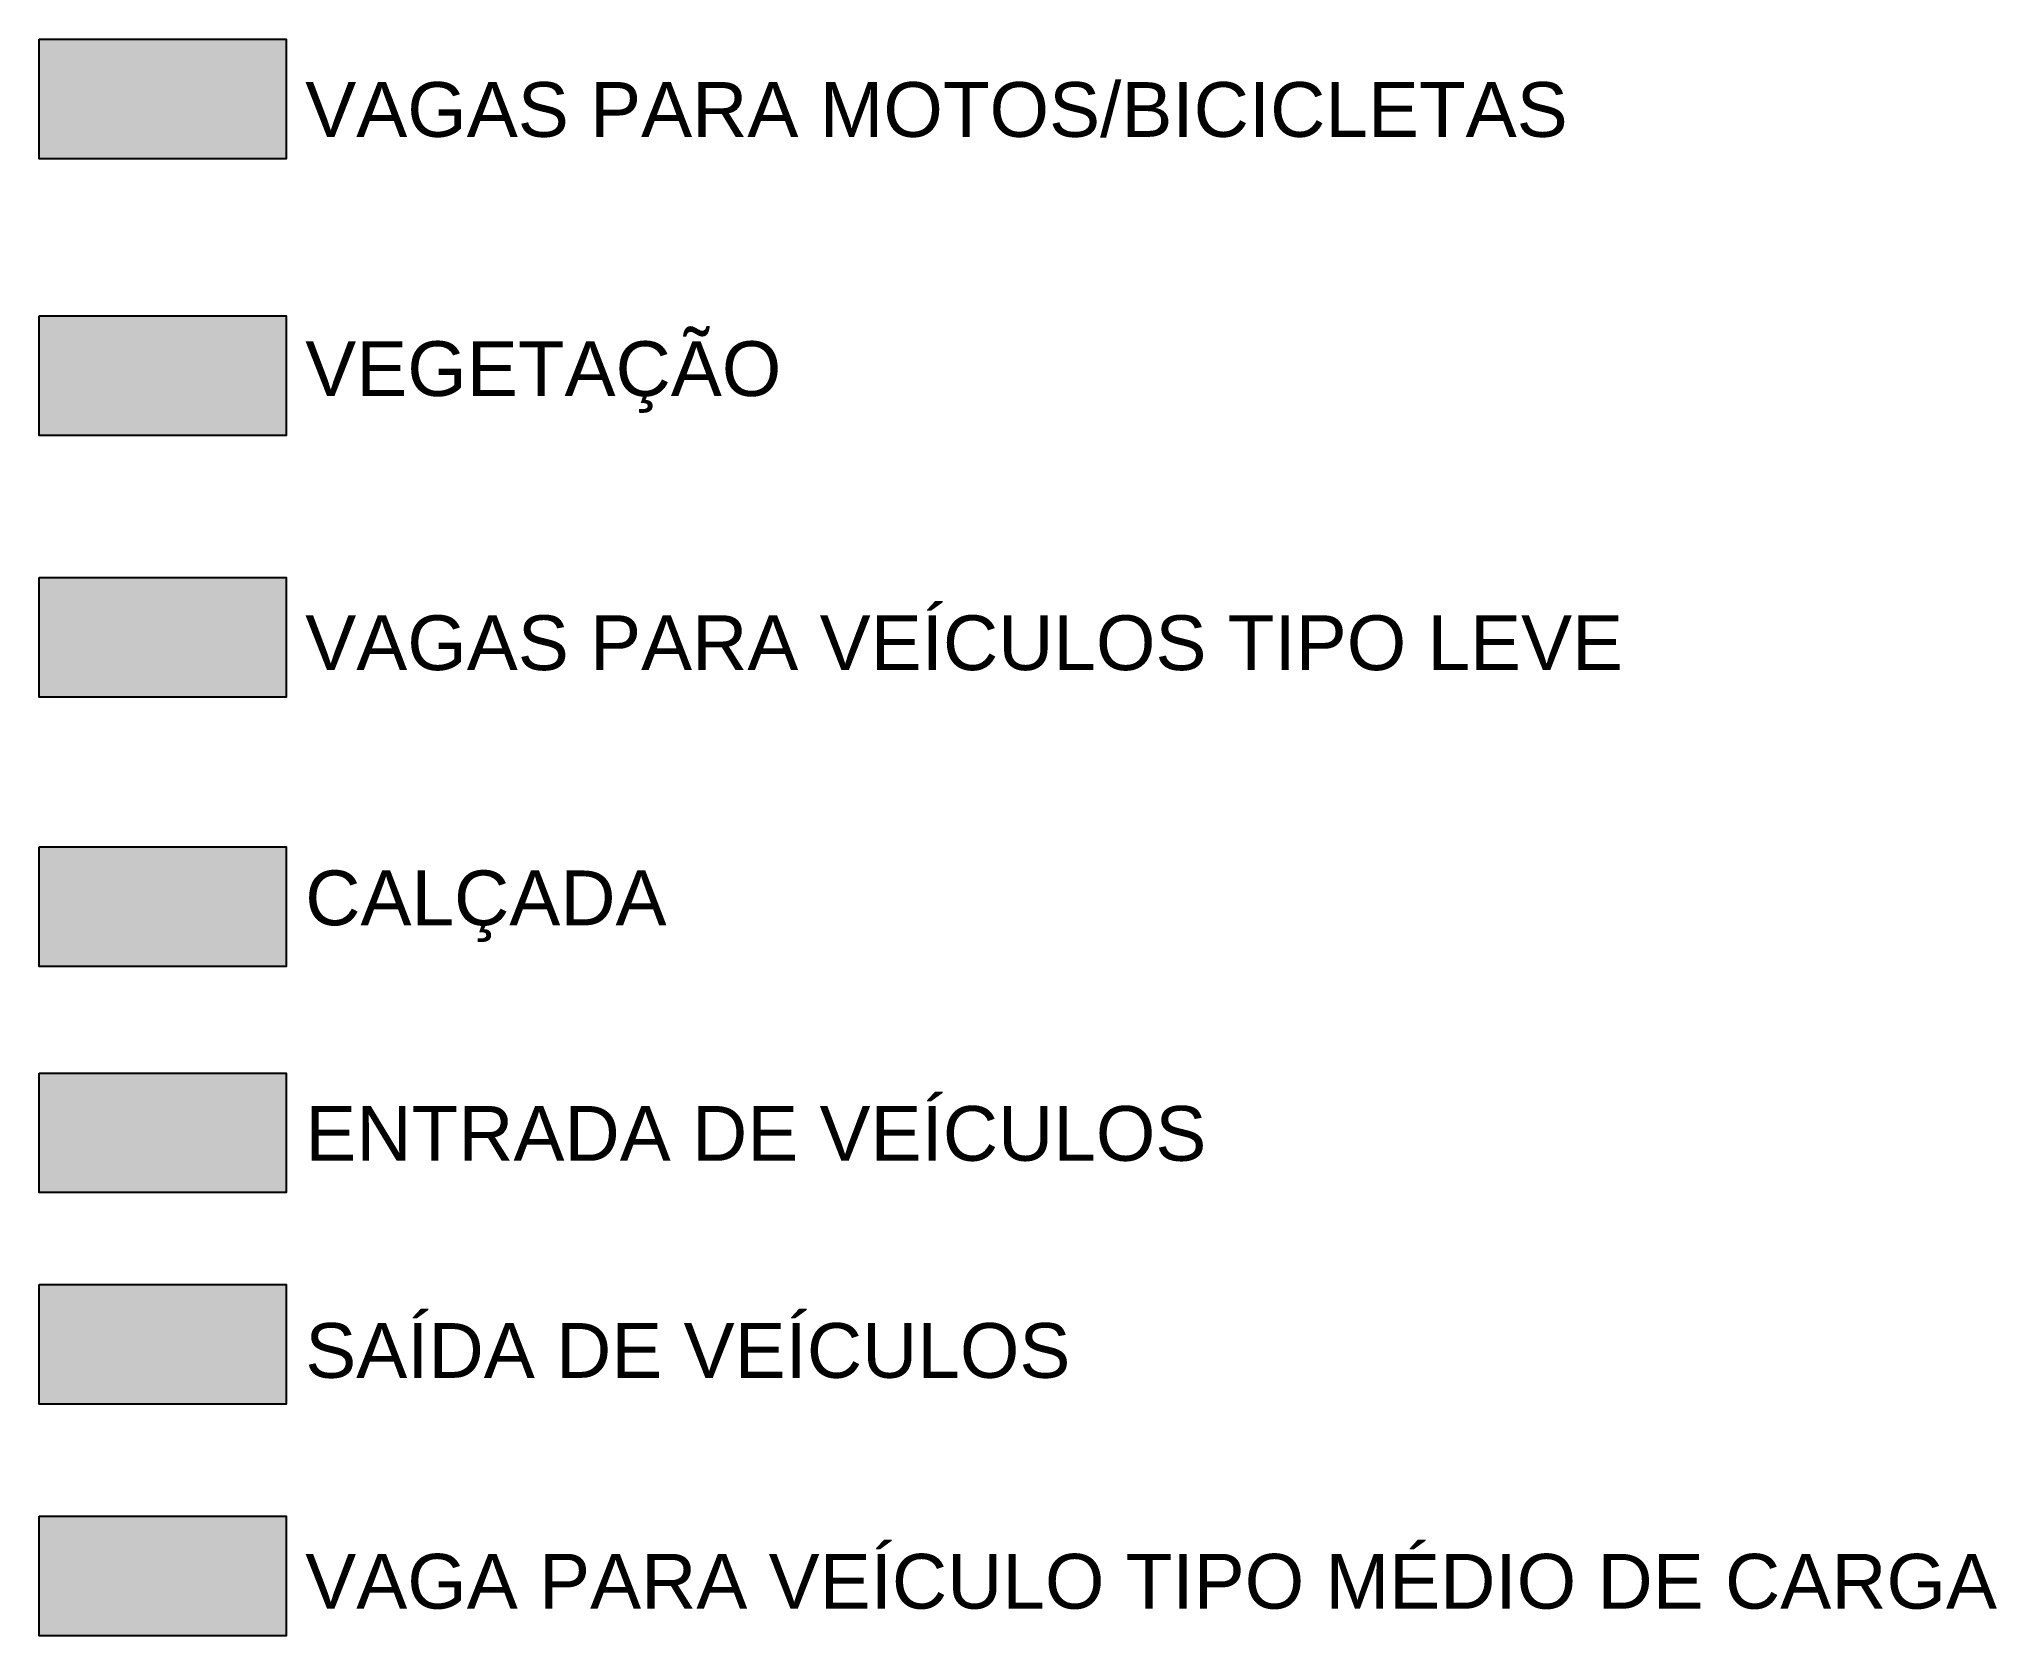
# Model space of a CAD drawing. Header units: inches. Extents: x -55 to 235, y -47 to 159.
# Drawn here: x 56.68 to 80.44, y -46.93 to -27.55 of the extents above; entities that cross this region are included whole.
import ezdxf

# ---------------------------------------------------------------- set-up
doc = ezdxf.new("R2010")
doc.units = ezdxf.units.IN
doc.header["$LTSCALE"] = 0.03
doc.header["$MEASUREMENT"] = 0
doc.styles.add('REGUA-60', font='arial.ttf', dxfattribs={"height": 0.0225})

msp = doc.modelspace()

# ---------------------------------------------------------------- texts
at = {"linetype": 'Continuous', "style": 'REGUA-60'}
for s, height, p in [('VAGAS PARA MOTOS/BICICLETAS', 0.66458, (59.908, -28.74)), ('VEGETAÇÃO', 0.6646, (59.908, -31.885)), ('VAGAS PARA VEÍCULOS TIPO LEVE', 0.66458, (59.908, -35.211)), ('CALÇADA', 0.6646, (59.908, -38.307)), ('ENTRADA DE VEÍCULOS', 0.66458, (59.908, -41.165)), ('SAÍDA DE VEÍCULOS', 0.66458, (59.908, -43.799)), ('VAGA PARA VEÍCULO TIPO MÉDIO DE CARGA', 0.66458, (59.908, -46.6))]:
    msp.add_text(s, height=height, dxfattribs=at).set_placement(p)

# ---------------------------------------------------------------- hatches: boundary and pattern name
h = msp.add_hatch(color=2)
h.dxf.hatch_style = 1
h.paths.add_polyline_path([(59.678, -27.554), (56.679, -27.554), (56.679, -29.006), (59.678, -29.006)])
h = msp.add_hatch(color=3)
h.dxf.hatch_style = 1
h.paths.add_polyline_path([(59.678, -30.912), (56.679, -30.912), (56.679, -32.364), (59.678, -32.364)])
h = msp.add_hatch(color=253)
h.dxf.hatch_style = 1
h.paths.add_polyline_path([(59.678, -34.089), (56.679, -34.089), (56.679, -35.541), (59.678, -35.541)])
h = msp.add_hatch(color=254)
h.dxf.hatch_style = 1
h.paths.add_polyline_path([(59.678, -37.356), (56.679, -37.356), (56.679, -38.808), (59.678, -38.808)])
h = msp.add_hatch(color=4)
h.dxf.hatch_style = 1
h.paths.add_polyline_path([(59.678, -40.1), (56.679, -40.1), (56.679, -41.552), (59.678, -41.552)])
h = msp.add_hatch(color=1)
h.dxf.hatch_style = 1
h.paths.add_polyline_path([(59.678, -42.667), (56.679, -42.667), (56.679, -44.119), (59.678, -44.119)])
h = msp.add_hatch(color=6)
h.dxf.hatch_style = 1
h.paths.add_polyline_path([(59.678, -45.478), (56.679, -45.478), (56.679, -46.93), (59.678, -46.93)])

# ---------------------------------------------------------------- linework, layer by layer
for points in [[(56.679, -27.554), (59.678, -27.554), (59.678, -29.006), (56.679, -29.006)], [(56.679, -30.912), (59.678, -30.912), (59.678, -32.364), (56.679, -32.364)], [(56.679, -34.089), (59.678, -34.089), (59.678, -35.541), (56.679, -35.541)], [(56.679, -37.356), (59.678, -37.356), (59.678, -38.808), (56.679, -38.808)], [(56.679, -40.1), (59.678, -40.1), (59.678, -41.552), (56.679, -41.552)], [(56.679, -42.667), (59.678, -42.667), (59.678, -44.119), (56.679, -44.119)], [(56.679, -45.478), (59.678, -45.478), (59.678, -46.93), (56.679, -46.93)]]:
    msp.add_lwpolyline(points, close=True)

msp.set_redraw_order([(e.dxf.handle, doc.entitydb.next_handle()) for e in msp.query("TEXT MTEXT ATTDEF DIMENSION ARC_DIMENSION")])  # texts and dimensions are drawn at this point

doc.saveas('drawing.dxf')
